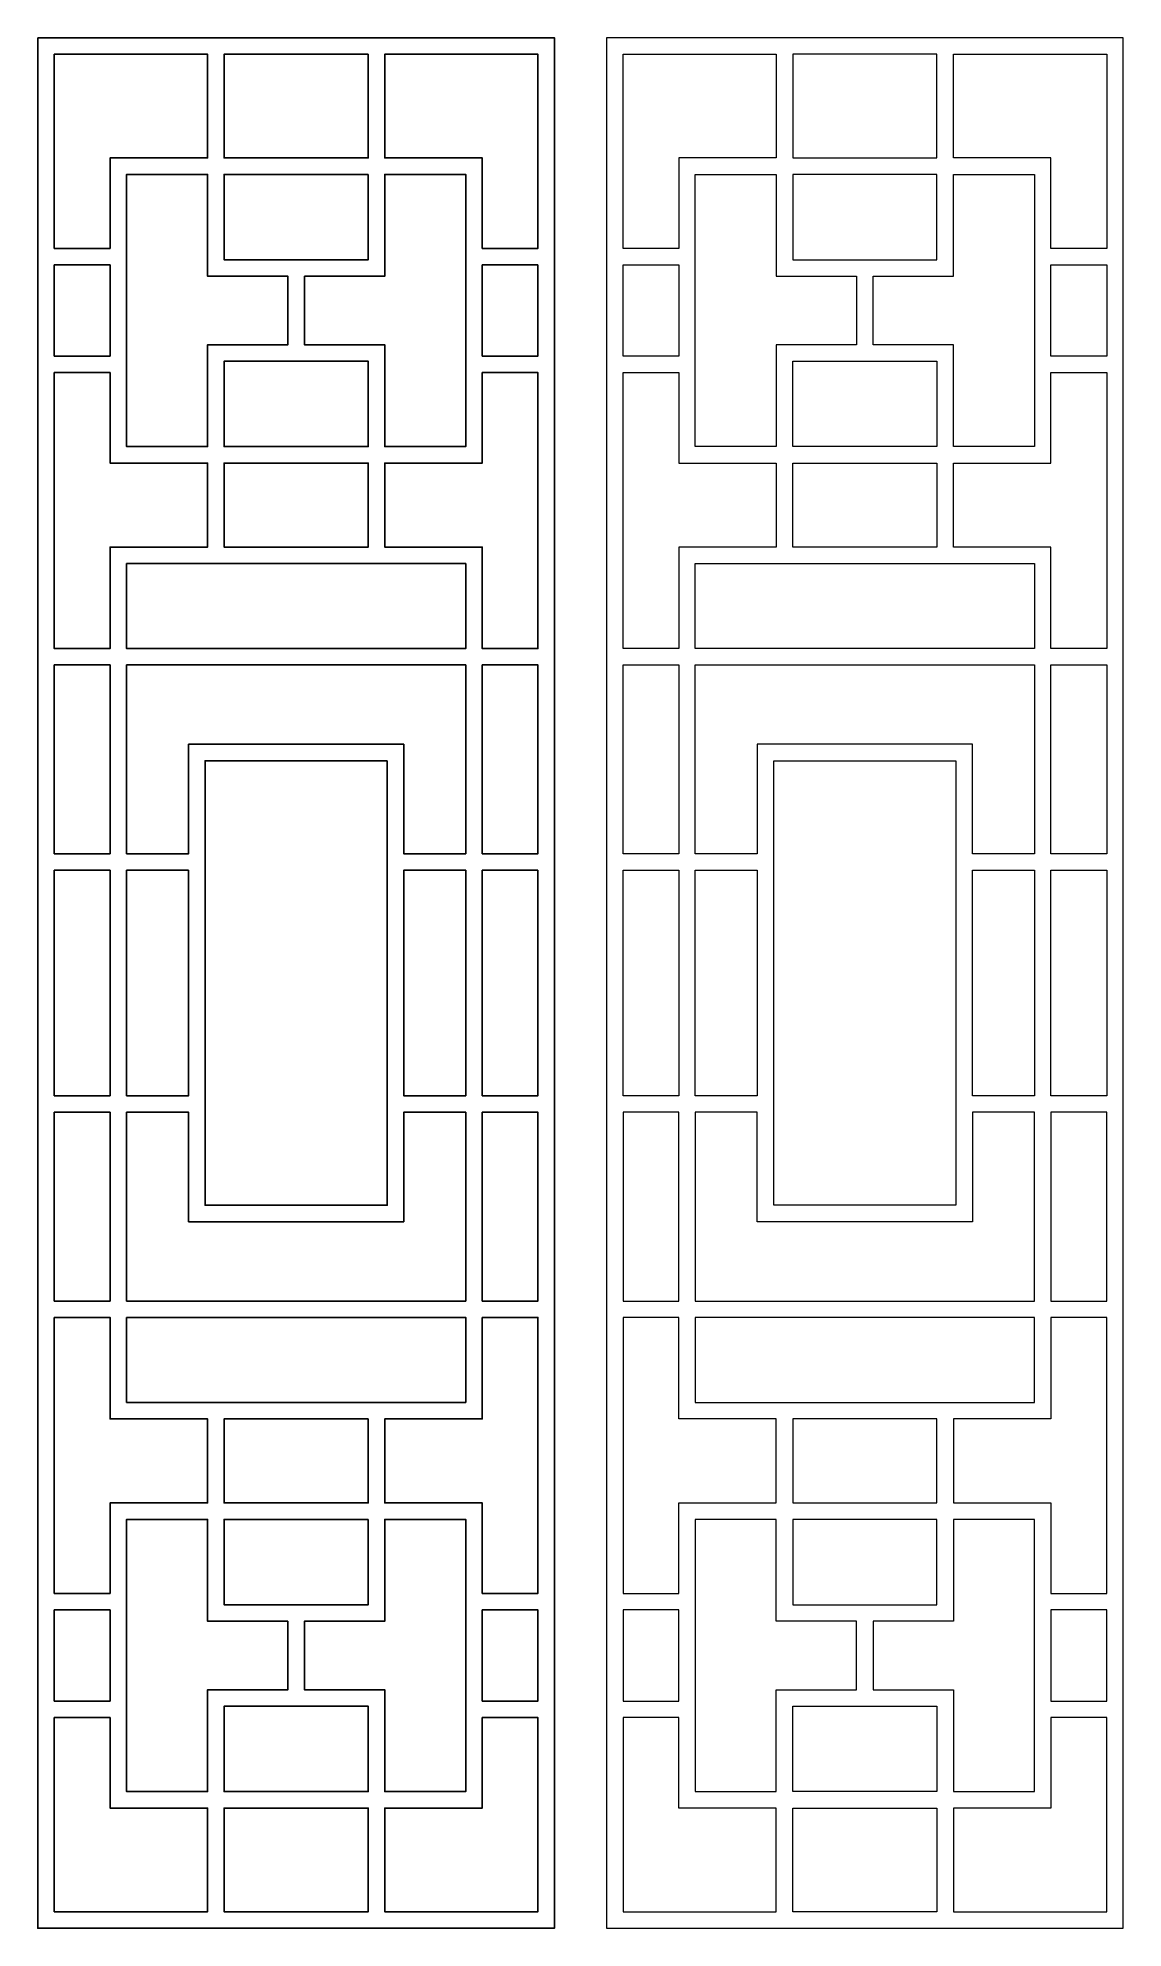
# Model space of a CAD drawing. Header units: centimetres. Extents: x -18.3 to -7.4, y -9.5 to 9.5.
import ezdxf

# ---------------------------------------------------------------- set-up
doc = ezdxf.new("R2010")
doc.units = ezdxf.units.CM
doc.header["$MEASUREMENT"] = 0
doc.layers.add('layer 1', color=7, linetype='Continuous')

msp = doc.modelspace()

# ---------------------------------------------------------------- linework, layer by layer
at = {"layer": 'layer 1', "color": 250}
for points, knots in [([(-18.34795, 9.49999), (-18.34795, 9.49999), (-13.1561, 9.49999), (-13.1561, 9.49999), (-13.1561, 9.49999), (-13.1561, 2.68487), (-13.1561, -2.68489), (-13.1561, -9.50001), (-13.1561, -9.50001), (-13.1561, -9.50001), (-18.34795, -9.50001), (-18.34795, -9.50001), (-18.34795, -9.50001), (-18.34795, -2.68489), (-18.34795, 2.68487), (-18.34795, 9.49999)], [0, 0, 0, 0, 0.2, 0.2, 0.2, 0.2, 0.4, 0.4, 0.4, 0.4, 0.6, 0.6, 0.6, 0.6, 1, 1, 1, 1]), ([(-18.18227, 7.38274), (-18.18227, 7.38274), (-18.18227, 7.38274), (-18.18227, 7.38274), (-18.18227, 7.38274), (-18.18227, 7.38274), (-17.62164, 7.38274), (-17.62164, 7.38274), (-17.62164, 7.38274), (-17.62164, 7.38274), (-17.62164, 8.29268), (-17.62164, 8.29268), (-17.62164, 8.29268), (-17.62164, 8.29268), (-16.6419, 8.29268), (-16.6419, 8.29268), (-16.6419, 8.29268), (-16.6419, 8.29268), (-16.6419, 9.33431), (-16.6419, 9.33431), (-16.6419, 9.33431), (-16.6419, 9.33431), (-18.18227, 9.33431), (-18.18227, 9.33431), (-18.18227, 9.33431), (-18.18227, 9.33431), (-18.18227, 7.38274), (-18.18227, 7.38274)], [0, 0, 0, 0, 0.125, 0.125, 0.125, 0.125, 0.25, 0.25, 0.25, 0.25, 0.375, 0.375, 0.375, 0.375, 0.5, 0.5, 0.5, 0.5, 0.625, 0.625, 0.625, 0.625, 0.75, 0.75, 0.75, 0.75, 1, 1, 1, 1]), ([(-15.02785, 9.33431), (-15.02785, 9.33431), (-15.02785, 9.33431), (-15.02785, 9.33431), (-15.02785, 9.33431), (-15.02785, 9.33431), (-15.02785, 8.29268), (-15.02785, 8.29268), (-15.02785, 8.29268), (-15.02785, 8.29268), (-16.47619, 8.29268), (-16.47619, 8.29268), (-16.47619, 8.29268), (-16.47619, 8.29268), (-16.47619, 9.33431), (-16.47619, 9.33431), (-16.47619, 9.33431), (-16.47619, 9.33431), (-15.02785, 9.33431), (-15.02785, 9.33431)], [0, 0, 0, 0, 0.16666667, 0.16666667, 0.16666667, 0.16666667, 0.33333333, 0.33333333, 0.33333333, 0.33333333, 0.5, 0.5, 0.5, 0.5, 0.66666667, 0.66666667, 0.66666667, 0.66666667, 1, 1, 1, 1]), ([(-13.88239, 7.38274), (-13.88239, 7.38274), (-13.88239, 7.38274), (-13.88239, 7.38274), (-13.88239, 7.38274), (-13.88239, 7.38274), (-13.3218, 7.38274), (-13.3218, 7.38274), (-13.3218, 7.38274), (-13.3218, 7.38274), (-13.3218, 9.33431), (-13.3218, 9.33431), (-13.3218, 9.33431), (-13.3218, 9.33431), (-14.86217, 9.33431), (-14.86217, 9.33431), (-14.86217, 9.33431), (-14.86217, 9.33431), (-14.86217, 8.29268), (-14.86217, 8.29268), (-14.86217, 8.29268), (-14.86217, 8.29268), (-13.88239, 8.29268), (-13.88239, 8.29268), (-13.88239, 8.29268), (-13.88239, 8.29268), (-13.88239, 7.38274), (-13.88239, 7.38274)], [0, 0, 0, 0, 0.125, 0.125, 0.125, 0.125, 0.25, 0.25, 0.25, 0.25, 0.375, 0.375, 0.375, 0.375, 0.5, 0.5, 0.5, 0.5, 0.625, 0.625, 0.625, 0.625, 0.75, 0.75, 0.75, 0.75, 1, 1, 1, 1]), ([(-15.83486, 6.4151), (-15.83486, 6.4151), (-15.83486, 6.4151), (-15.83486, 6.4151), (-15.83486, 6.4151), (-15.83486, 6.4151), (-15.83486, 7.10332), (-15.83486, 7.10332), (-15.83486, 7.10332), (-15.83486, 7.10332), (-16.6419, 7.10332), (-16.6419, 7.10332), (-16.6419, 7.10332), (-16.6419, 7.10332), (-16.6419, 8.12697), (-16.6419, 8.12697), (-16.6419, 8.12697), (-16.6419, 8.12697), (-17.45597, 8.12697), (-17.45597, 8.12697), (-17.45597, 8.12697), (-17.45597, 8.12697), (-17.45597, 5.39143), (-17.45597, 5.39143), (-17.45597, 5.39143), (-17.45597, 5.39143), (-16.6419, 5.39143), (-16.6419, 5.39143), (-16.6419, 5.39143), (-16.6419, 5.39143), (-16.6419, 6.4151), (-16.6419, 6.4151), (-16.6419, 6.4151), (-16.6419, 6.4151), (-15.83486, 6.4151), (-15.83486, 6.4151)], [0, 0, 0, 0, 0.1, 0.1, 0.1, 0.1, 0.2, 0.2, 0.2, 0.2, 0.3, 0.3, 0.3, 0.3, 0.4, 0.4, 0.4, 0.4, 0.5, 0.5, 0.5, 0.5, 0.6, 0.6, 0.6, 0.6, 0.7, 0.7, 0.7, 0.7, 0.8, 0.8, 0.8, 0.8, 1, 1, 1, 1]), ([(-15.02785, 8.12697), (-15.02785, 8.12697), (-15.02785, 8.12697), (-15.02785, 8.12697), (-15.02785, 8.12697), (-15.02785, 8.12697), (-15.02785, 7.26902), (-15.02785, 7.26902), (-15.02785, 7.26902), (-15.02785, 7.26902), (-16.47619, 7.26902), (-16.47619, 7.26902), (-16.47619, 7.26902), (-16.47619, 7.26902), (-16.47619, 8.12697), (-16.47619, 8.12697), (-16.47619, 8.12697), (-16.47619, 8.12697), (-15.02785, 8.12697), (-15.02785, 8.12697)], [0, 0, 0, 0, 0.16666667, 0.16666667, 0.16666667, 0.16666667, 0.33333333, 0.33333333, 0.33333333, 0.33333333, 0.5, 0.5, 0.5, 0.5, 0.66666667, 0.66666667, 0.66666667, 0.66666667, 1, 1, 1, 1]), ([(-15.66918, 7.10332), (-15.66918, 7.10332), (-15.66918, 7.10332), (-15.66918, 7.10332), (-15.66918, 7.10332), (-15.66918, 7.10332), (-15.66918, 6.4151), (-15.66918, 6.4151), (-15.66918, 6.4151), (-15.66918, 6.4151), (-14.86217, 6.4151), (-14.86217, 6.4151), (-14.86217, 6.4151), (-14.86217, 6.4151), (-14.86217, 5.39143), (-14.86217, 5.39143), (-14.86217, 5.39143), (-14.86217, 5.39143), (-14.04809, 5.39143), (-14.04809, 5.39143), (-14.04809, 5.39143), (-14.04809, 5.39143), (-14.04809, 8.12697), (-14.04809, 8.12697), (-14.04809, 8.12697), (-14.04809, 8.12697), (-14.86217, 8.12697), (-14.86217, 8.12697), (-14.86217, 8.12697), (-14.86217, 8.12697), (-14.86217, 7.10332), (-14.86217, 7.10332), (-14.86217, 7.10332), (-14.86217, 7.10332), (-15.66918, 7.10332), (-15.66918, 7.10332)], [0, 0, 0, 0, 0.1, 0.1, 0.1, 0.1, 0.2, 0.2, 0.2, 0.2, 0.3, 0.3, 0.3, 0.3, 0.4, 0.4, 0.4, 0.4, 0.5, 0.5, 0.5, 0.5, 0.6, 0.6, 0.6, 0.6, 0.7, 0.7, 0.7, 0.7, 0.8, 0.8, 0.8, 0.8, 1, 1, 1, 1]), ([(-17.62164, 7.21704), (-17.62164, 7.21704), (-17.62164, 7.21704), (-17.62164, 7.21704), (-17.62164, 7.21704), (-17.62164, 7.21704), (-18.18227, 7.21704), (-18.18227, 7.21704), (-18.18227, 7.21704), (-18.18227, 7.21704), (-18.18227, 6.30136), (-18.18227, 6.30136), (-18.18227, 6.30136), (-18.18227, 6.30136), (-17.62164, 6.30136), (-17.62164, 6.30136), (-17.62164, 6.30136), (-17.62164, 6.30136), (-17.62164, 7.21704), (-17.62164, 7.21704)], [0, 0, 0, 0, 0.16666667, 0.16666667, 0.16666667, 0.16666667, 0.33333333, 0.33333333, 0.33333333, 0.33333333, 0.5, 0.5, 0.5, 0.5, 0.66666667, 0.66666667, 0.66666667, 0.66666667, 1, 1, 1, 1]), ([(-13.3218, 7.21704), (-13.3218, 7.21704), (-13.3218, 7.21704), (-13.3218, 7.21704), (-13.3218, 7.21704), (-13.3218, 7.21704), (-13.88239, 7.21704), (-13.88239, 7.21704), (-13.88239, 7.21704), (-13.88239, 7.21704), (-13.88239, 6.30136), (-13.88239, 6.30136), (-13.88239, 6.30136), (-13.88239, 6.30136), (-13.3218, 6.30136), (-13.3218, 6.30136), (-13.3218, 6.30136), (-13.3218, 6.30136), (-13.3218, 7.21704), (-13.3218, 7.21704)], [0, 0, 0, 0, 0.16666667, 0.16666667, 0.16666667, 0.16666667, 0.33333333, 0.33333333, 0.33333333, 0.33333333, 0.5, 0.5, 0.5, 0.5, 0.66666667, 0.66666667, 0.66666667, 0.66666667, 1, 1, 1, 1]), ([(-18.18227, 3.36193), (-18.18227, 3.36193), (-18.18227, 3.36193), (-18.18227, 3.36193), (-18.18227, 3.36193), (-18.18227, 3.36193), (-17.62164, 3.36193), (-17.62164, 3.36193), (-17.62164, 3.36193), (-17.62164, 3.36193), (-17.62164, 4.38157), (-17.62164, 4.38157), (-17.62164, 4.38157), (-17.62164, 4.38157), (-16.6419, 4.38157), (-16.6419, 4.38157), (-16.6419, 4.38157), (-16.6419, 4.38157), (-16.6419, 5.22573), (-16.6419, 5.22573), (-16.6419, 5.22573), (-16.6419, 5.22573), (-17.62164, 5.22573), (-17.62164, 5.22573), (-17.62164, 5.22573), (-17.62164, 5.22573), (-17.62164, 6.13567), (-17.62164, 6.13567), (-17.62164, 6.13567), (-17.62164, 6.13567), (-18.18227, 6.13567), (-18.18227, 6.13567), (-18.18227, 6.13567), (-18.18227, 6.13567), (-18.18227, 3.36193), (-18.18227, 3.36193)], [0, 0, 0, 0, 0.1, 0.1, 0.1, 0.1, 0.2, 0.2, 0.2, 0.2, 0.3, 0.3, 0.3, 0.3, 0.4, 0.4, 0.4, 0.4, 0.5, 0.5, 0.5, 0.5, 0.6, 0.6, 0.6, 0.6, 0.7, 0.7, 0.7, 0.7, 0.8, 0.8, 0.8, 0.8, 1, 1, 1, 1]), ([(-15.02785, 5.39143), (-15.02785, 5.39143), (-15.02785, 5.39143), (-15.02785, 5.39143), (-15.02785, 5.39143), (-15.02785, 5.39143), (-15.02785, 6.24939), (-15.02785, 6.24939), (-15.02785, 6.24939), (-15.02785, 6.24939), (-16.47619, 6.24939), (-16.47619, 6.24939), (-16.47619, 6.24939), (-16.47619, 6.24939), (-16.47619, 5.39143), (-16.47619, 5.39143), (-16.47619, 5.39143), (-16.47619, 5.39143), (-15.02785, 5.39143), (-15.02785, 5.39143)], [0, 0, 0, 0, 0.16666667, 0.16666667, 0.16666667, 0.16666667, 0.33333333, 0.33333333, 0.33333333, 0.33333333, 0.5, 0.5, 0.5, 0.5, 0.66666667, 0.66666667, 0.66666667, 0.66666667, 1, 1, 1, 1]), ([(-13.88239, 3.36193), (-13.88239, 3.36193), (-13.88239, 3.36193), (-13.88239, 3.36193), (-13.88239, 3.36193), (-13.88239, 3.36193), (-13.3218, 3.36193), (-13.3218, 3.36193), (-13.3218, 3.36193), (-13.3218, 3.36193), (-13.3218, 6.13567), (-13.3218, 6.13567), (-13.3218, 6.13567), (-13.3218, 6.13567), (-13.88239, 6.13567), (-13.88239, 6.13567), (-13.88239, 6.13567), (-13.88239, 6.13567), (-13.88239, 5.22573), (-13.88239, 5.22573), (-13.88239, 5.22573), (-13.88239, 5.22573), (-14.86217, 5.22573), (-14.86217, 5.22573), (-14.86217, 5.22573), (-14.86217, 5.22573), (-14.86217, 4.38157), (-14.86217, 4.38157), (-14.86217, 4.38157), (-14.86217, 4.38157), (-13.88239, 4.38157), (-13.88239, 4.38157), (-13.88239, 4.38157), (-13.88239, 4.38157), (-13.88239, 3.36193), (-13.88239, 3.36193)], [0, 0, 0, 0, 0.1, 0.1, 0.1, 0.1, 0.2, 0.2, 0.2, 0.2, 0.3, 0.3, 0.3, 0.3, 0.4, 0.4, 0.4, 0.4, 0.5, 0.5, 0.5, 0.5, 0.6, 0.6, 0.6, 0.6, 0.7, 0.7, 0.7, 0.7, 0.8, 0.8, 0.8, 0.8, 1, 1, 1, 1]), ([(-15.02785, 4.38157), (-15.02785, 4.38157), (-15.02785, 4.38157), (-15.02785, 4.38157), (-15.02785, 4.38157), (-15.02785, 4.38157), (-15.02785, 5.22573), (-15.02785, 5.22573), (-15.02785, 5.22573), (-15.02785, 5.22573), (-16.47619, 5.22573), (-16.47619, 5.22573), (-16.47619, 5.22573), (-16.47619, 5.22573), (-16.47619, 4.38157), (-16.47619, 4.38157), (-16.47619, 4.38157), (-16.47619, 4.38157), (-15.02785, 4.38157), (-15.02785, 4.38157)], [0, 0, 0, 0, 0.16666667, 0.16666667, 0.16666667, 0.16666667, 0.33333333, 0.33333333, 0.33333333, 0.33333333, 0.5, 0.5, 0.5, 0.5, 0.66666667, 0.66666667, 0.66666667, 0.66666667, 1, 1, 1, 1]), ([(-17.45597, 3.36193), (-17.45597, 3.36193), (-17.45597, 3.36193), (-17.45597, 3.36193), (-17.45597, 3.36193), (-17.45597, 3.36193), (-14.04809, 3.36193), (-14.04809, 3.36193), (-14.04809, 3.36193), (-14.04809, 3.36193), (-14.04809, 4.21587), (-14.04809, 4.21587), (-14.04809, 4.21587), (-14.04809, 4.21587), (-17.45597, 4.21587), (-17.45597, 4.21587), (-17.45597, 4.21587), (-17.45597, 4.21587), (-17.45597, 3.36193), (-17.45597, 3.36193)], [0, 0, 0, 0, 0.16666667, 0.16666667, 0.16666667, 0.16666667, 0.33333333, 0.33333333, 0.33333333, 0.33333333, 0.5, 0.5, 0.5, 0.5, 0.66666667, 0.66666667, 0.66666667, 0.66666667, 1, 1, 1, 1]), ([(-18.18227, 1.29898), (-18.18227, 1.29898), (-18.18227, 1.29898), (-18.18227, 1.29898), (-18.18227, 1.29898), (-18.18227, 1.29898), (-17.62164, 1.29898), (-17.62164, 1.29898), (-17.62164, 1.29898), (-17.62164, 1.29898), (-17.62164, 3.19624), (-17.62164, 3.19624), (-17.62164, 3.19624), (-17.62164, 3.19624), (-18.18227, 3.19624), (-18.18227, 3.19624), (-18.18227, 3.19624), (-18.18227, 3.19624), (-18.18227, 1.29898), (-18.18227, 1.29898)], [0, 0, 0, 0, 0.16666667, 0.16666667, 0.16666667, 0.16666667, 0.33333333, 0.33333333, 0.33333333, 0.33333333, 0.5, 0.5, 0.5, 0.5, 0.66666667, 0.66666667, 0.66666667, 0.66666667, 1, 1, 1, 1]), ([(-17.45597, 1.29898), (-17.45597, 1.29898), (-17.45597, 1.29898), (-17.45597, 1.29898), (-17.45597, 1.29898), (-17.45597, 1.29898), (-16.83338, 1.29898), (-16.83338, 1.29898), (-16.83338, 1.29898), (-16.83338, 1.29898), (-16.83338, 2.39916), (-16.83338, 2.39916), (-16.83338, 2.39916), (-16.83338, 2.39916), (-14.67069, 2.39916), (-14.67069, 2.39916), (-14.67069, 2.39916), (-14.67069, 2.39916), (-14.67069, 1.29898), (-14.67069, 1.29898), (-14.67069, 1.29898), (-14.67069, 1.29898), (-14.04809, 1.29898), (-14.04809, 1.29898), (-14.04809, 1.29898), (-14.04809, 1.29898), (-14.04809, 3.19624), (-14.04809, 3.19624), (-14.04809, 3.19624), (-14.04809, 3.19624), (-17.45597, 3.19624), (-17.45597, 3.19624), (-17.45597, 3.19624), (-17.45597, 3.19624), (-17.45597, 1.29898), (-17.45597, 1.29898)], [0, 0, 0, 0, 0.1, 0.1, 0.1, 0.1, 0.2, 0.2, 0.2, 0.2, 0.3, 0.3, 0.3, 0.3, 0.4, 0.4, 0.4, 0.4, 0.5, 0.5, 0.5, 0.5, 0.6, 0.6, 0.6, 0.6, 0.7, 0.7, 0.7, 0.7, 0.8, 0.8, 0.8, 0.8, 1, 1, 1, 1]), ([(-13.88239, 1.29898), (-13.88239, 1.29898), (-13.88239, 1.29898), (-13.88239, 1.29898), (-13.88239, 1.29898), (-13.88239, 1.29898), (-13.3218, 1.29898), (-13.3218, 1.29898), (-13.3218, 1.29898), (-13.3218, 1.29898), (-13.3218, 3.19624), (-13.3218, 3.19624), (-13.3218, 3.19624), (-13.3218, 3.19624), (-13.88239, 3.19624), (-13.88239, 3.19624), (-13.88239, 3.19624), (-13.88239, 3.19624), (-13.88239, 1.29898), (-13.88239, 1.29898)], [0, 0, 0, 0, 0.16666667, 0.16666667, 0.16666667, 0.16666667, 0.33333333, 0.33333333, 0.33333333, 0.33333333, 0.5, 0.5, 0.5, 0.5, 0.66666667, 0.66666667, 0.66666667, 0.66666667, 1, 1, 1, 1]), ([(-14.83639, 2.23348), (-14.83639, 2.23348), (-14.83639, 2.23348), (-14.83639, 2.23348), (-14.83639, 2.23348), (-14.83639, 2.23348), (-16.66767, 2.23348), (-16.66767, 2.23348), (-16.66767, 2.23348), (-16.66767, 0.65947), (-16.66767, -0.65947), (-16.66767, -2.23348), (-16.66767, -2.23348), (-16.66767, -2.23348), (-14.83639, -2.23348), (-14.83639, -2.23348), (-14.83639, -2.23348), (-14.83639, -0.65947), (-14.83639, 0.65947), (-14.83639, 2.23348)], [0, 0, 0, 0, 0.16666667, 0.16666667, 0.16666667, 0.16666667, 0.33333333, 0.33333333, 0.33333333, 0.33333333, 0.5, 0.5, 0.5, 0.5, 0.66666667, 0.66666667, 0.66666667, 0.66666667, 1, 1, 1, 1]), ([(-17.62164, 1.13328), (-17.62164, 1.13328), (-17.62164, 1.13328), (-17.62164, 1.13328), (-17.62164, 1.13328), (-17.62164, 1.13328), (-18.18227, 1.13328), (-18.18227, 1.13328), (-18.18227, 1.13328), (-18.18227, 0.34942), (-18.18227, -0.34942), (-18.18227, -1.1333), (-18.18227, -1.1333), (-18.18227, -1.1333), (-17.62164, -1.1333), (-17.62164, -1.1333), (-17.62164, -1.1333), (-17.62164, -0.34942), (-17.62164, 0.34942), (-17.62164, 1.13328)], [0, 0, 0, 0, 0.16666667, 0.16666667, 0.16666667, 0.16666667, 0.33333333, 0.33333333, 0.33333333, 0.33333333, 0.5, 0.5, 0.5, 0.5, 0.66666667, 0.66666667, 0.66666667, 0.66666667, 1, 1, 1, 1]), ([(-16.83338, 1.13328), (-16.83338, 1.13328), (-16.83338, 1.13328), (-16.83338, 1.13328), (-16.83338, 1.13328), (-16.83338, 1.13328), (-17.45597, 1.13328), (-17.45597, 1.13328), (-17.45597, 1.13328), (-17.45597, 0.34942), (-17.45597, -0.34942), (-17.45597, -1.1333), (-17.45597, -1.1333), (-17.45597, -1.1333), (-16.83338, -1.1333), (-16.83338, -1.1333), (-16.83338, -1.1333), (-16.83338, -0.34942), (-16.83338, 0.34942), (-16.83338, 1.13328)], [0, 0, 0, 0, 0.16666667, 0.16666667, 0.16666667, 0.16666667, 0.33333333, 0.33333333, 0.33333333, 0.33333333, 0.5, 0.5, 0.5, 0.5, 0.66666667, 0.66666667, 0.66666667, 0.66666667, 1, 1, 1, 1]), ([(-14.04809, 1.13328), (-14.04809, 1.13328), (-14.04809, 1.13328), (-14.04809, 1.13328), (-14.04809, 1.13328), (-14.04809, 1.13328), (-14.67069, 1.13328), (-14.67069, 1.13328), (-14.67069, 1.13328), (-14.67069, 0.34942), (-14.67069, -0.34942), (-14.67069, -1.1333), (-14.67069, -1.1333), (-14.67069, -1.1333), (-14.04809, -1.1333), (-14.04809, -1.1333), (-14.04809, -1.1333), (-14.04809, -0.34942), (-14.04809, 0.34942), (-14.04809, 1.13328)], [0, 0, 0, 0, 0.16666667, 0.16666667, 0.16666667, 0.16666667, 0.33333333, 0.33333333, 0.33333333, 0.33333333, 0.5, 0.5, 0.5, 0.5, 0.66666667, 0.66666667, 0.66666667, 0.66666667, 1, 1, 1, 1]), ([(-13.3218, 1.13328), (-13.3218, 1.13328), (-13.3218, 1.13328), (-13.3218, 1.13328), (-13.3218, 1.13328), (-13.3218, 1.13328), (-13.88239, 1.13328), (-13.88239, 1.13328), (-13.88239, 1.13328), (-13.88239, 0.34942), (-13.88239, -0.34942), (-13.88239, -1.1333), (-13.88239, -1.1333), (-13.88239, -1.1333), (-13.3218, -1.1333), (-13.3218, -1.1333), (-13.3218, -1.1333), (-13.3218, -0.34942), (-13.3218, 0.34942), (-13.3218, 1.13328)], [0, 0, 0, 0, 0.16666667, 0.16666667, 0.16666667, 0.16666667, 0.33333333, 0.33333333, 0.33333333, 0.33333333, 0.5, 0.5, 0.5, 0.5, 0.66666667, 0.66666667, 0.66666667, 0.66666667, 1, 1, 1, 1]), ([(-18.18227, -1.29901), (-18.18227, -1.29901), (-18.18227, -1.29901), (-18.18227, -1.29901), (-18.18227, -1.29901), (-18.18227, -1.29901), (-17.62164, -1.29901), (-17.62164, -1.29901), (-17.62164, -1.29901), (-17.62164, -1.29901), (-17.62164, -3.19624), (-17.62164, -3.19624), (-17.62164, -3.19624), (-17.62164, -3.19624), (-18.18227, -3.19624), (-18.18227, -3.19624), (-18.18227, -3.19624), (-18.18227, -3.19624), (-18.18227, -1.29901), (-18.18227, -1.29901)], [0, 0, 0, 0, 0.16666667, 0.16666667, 0.16666667, 0.16666667, 0.33333333, 0.33333333, 0.33333333, 0.33333333, 0.5, 0.5, 0.5, 0.5, 0.66666667, 0.66666667, 0.66666667, 0.66666667, 1, 1, 1, 1]), ([(-17.45597, -1.29901), (-17.45597, -1.29901), (-17.45597, -1.29901), (-17.45597, -1.29901), (-17.45597, -1.29901), (-17.45597, -1.29901), (-16.83338, -1.29901), (-16.83338, -1.29901), (-16.83338, -1.29901), (-16.83338, -1.29901), (-16.83338, -2.39919), (-16.83338, -2.39919), (-16.83338, -2.39919), (-16.83338, -2.39919), (-14.67069, -2.39919), (-14.67069, -2.39919), (-14.67069, -2.39919), (-14.67069, -2.39919), (-14.67069, -1.29901), (-14.67069, -1.29901), (-14.67069, -1.29901), (-14.67069, -1.29901), (-14.04809, -1.29901), (-14.04809, -1.29901), (-14.04809, -1.29901), (-14.04809, -1.29901), (-14.04809, -3.19624), (-14.04809, -3.19624), (-14.04809, -3.19624), (-14.04809, -3.19624), (-17.45597, -3.19624), (-17.45597, -3.19624), (-17.45597, -3.19624), (-17.45597, -3.19624), (-17.45597, -1.29901), (-17.45597, -1.29901)], [0, 0, 0, 0, 0.1, 0.1, 0.1, 0.1, 0.2, 0.2, 0.2, 0.2, 0.3, 0.3, 0.3, 0.3, 0.4, 0.4, 0.4, 0.4, 0.5, 0.5, 0.5, 0.5, 0.6, 0.6, 0.6, 0.6, 0.7, 0.7, 0.7, 0.7, 0.8, 0.8, 0.8, 0.8, 1, 1, 1, 1]), ([(-13.88239, -1.29901), (-13.88239, -1.29901), (-13.88239, -1.29901), (-13.88239, -1.29901), (-13.88239, -1.29901), (-13.88239, -1.29901), (-13.3218, -1.29901), (-13.3218, -1.29901), (-13.3218, -1.29901), (-13.3218, -1.29901), (-13.3218, -3.19624), (-13.3218, -3.19624), (-13.3218, -3.19624), (-13.3218, -3.19624), (-13.88239, -3.19624), (-13.88239, -3.19624), (-13.88239, -3.19624), (-13.88239, -3.19624), (-13.88239, -1.29901), (-13.88239, -1.29901)], [0, 0, 0, 0, 0.16666667, 0.16666667, 0.16666667, 0.16666667, 0.33333333, 0.33333333, 0.33333333, 0.33333333, 0.5, 0.5, 0.5, 0.5, 0.66666667, 0.66666667, 0.66666667, 0.66666667, 1, 1, 1, 1]), ([(-18.18227, -3.36195), (-18.18227, -3.36195), (-18.18227, -3.36195), (-18.18227, -3.36195), (-18.18227, -3.36195), (-18.18227, -3.36195), (-17.62164, -3.36195), (-17.62164, -3.36195), (-17.62164, -3.36195), (-17.62164, -3.36195), (-17.62164, -4.38157), (-17.62164, -4.38157), (-17.62164, -4.38157), (-17.62164, -4.38157), (-16.6419, -4.38157), (-16.6419, -4.38157), (-16.6419, -4.38157), (-16.6419, -4.38157), (-16.6419, -5.22576), (-16.6419, -5.22576), (-16.6419, -5.22576), (-16.6419, -5.22576), (-17.62164, -5.22576), (-17.62164, -5.22576), (-17.62164, -5.22576), (-17.62164, -5.22576), (-17.62164, -6.13568), (-17.62164, -6.13568), (-17.62164, -6.13568), (-17.62164, -6.13568), (-18.18227, -6.13568), (-18.18227, -6.13568), (-18.18227, -6.13568), (-18.18227, -6.13568), (-18.18227, -3.36195), (-18.18227, -3.36195)], [0, 0, 0, 0, 0.1, 0.1, 0.1, 0.1, 0.2, 0.2, 0.2, 0.2, 0.3, 0.3, 0.3, 0.3, 0.4, 0.4, 0.4, 0.4, 0.5, 0.5, 0.5, 0.5, 0.6, 0.6, 0.6, 0.6, 0.7, 0.7, 0.7, 0.7, 0.8, 0.8, 0.8, 0.8, 1, 1, 1, 1]), ([(-17.45597, -3.36195), (-17.45597, -3.36195), (-17.45597, -3.36195), (-17.45597, -3.36195), (-17.45597, -3.36195), (-17.45597, -3.36195), (-14.04809, -3.36195), (-14.04809, -3.36195), (-14.04809, -3.36195), (-14.04809, -3.36195), (-14.04809, -4.21586), (-14.04809, -4.21586), (-14.04809, -4.21586), (-14.04809, -4.21586), (-17.45597, -4.21586), (-17.45597, -4.21586), (-17.45597, -4.21586), (-17.45597, -4.21586), (-17.45597, -3.36195), (-17.45597, -3.36195)], [0, 0, 0, 0, 0.16666667, 0.16666667, 0.16666667, 0.16666667, 0.33333333, 0.33333333, 0.33333333, 0.33333333, 0.5, 0.5, 0.5, 0.5, 0.66666667, 0.66666667, 0.66666667, 0.66666667, 1, 1, 1, 1]), ([(-13.88239, -3.36195), (-13.88239, -3.36195), (-13.88239, -3.36195), (-13.88239, -3.36195), (-13.88239, -3.36195), (-13.88239, -3.36195), (-13.3218, -3.36195), (-13.3218, -3.36195), (-13.3218, -3.36195), (-13.3218, -3.36195), (-13.3218, -6.13568), (-13.3218, -6.13568), (-13.3218, -6.13568), (-13.3218, -6.13568), (-13.88239, -6.13568), (-13.88239, -6.13568), (-13.88239, -6.13568), (-13.88239, -6.13568), (-13.88239, -5.22576), (-13.88239, -5.22576), (-13.88239, -5.22576), (-13.88239, -5.22576), (-14.86217, -5.22576), (-14.86217, -5.22576), (-14.86217, -5.22576), (-14.86217, -5.22576), (-14.86217, -4.38157), (-14.86217, -4.38157), (-14.86217, -4.38157), (-14.86217, -4.38157), (-13.88239, -4.38157), (-13.88239, -4.38157), (-13.88239, -4.38157), (-13.88239, -4.38157), (-13.88239, -3.36195), (-13.88239, -3.36195)], [0, 0, 0, 0, 0.1, 0.1, 0.1, 0.1, 0.2, 0.2, 0.2, 0.2, 0.3, 0.3, 0.3, 0.3, 0.4, 0.4, 0.4, 0.4, 0.5, 0.5, 0.5, 0.5, 0.6, 0.6, 0.6, 0.6, 0.7, 0.7, 0.7, 0.7, 0.8, 0.8, 0.8, 0.8, 1, 1, 1, 1]), ([(-15.02785, -4.38157), (-15.02785, -4.38157), (-15.02785, -4.38157), (-15.02785, -4.38157), (-15.02785, -4.38157), (-15.02785, -4.38157), (-15.02785, -5.22576), (-15.02785, -5.22576), (-15.02785, -5.22576), (-15.02785, -5.22576), (-16.47619, -5.22576), (-16.47619, -5.22576), (-16.47619, -5.22576), (-16.47619, -5.22576), (-16.47619, -4.38157), (-16.47619, -4.38157), (-16.47619, -4.38157), (-16.47619, -4.38157), (-15.02785, -4.38157), (-15.02785, -4.38157)], [0, 0, 0, 0, 0.16666667, 0.16666667, 0.16666667, 0.16666667, 0.33333333, 0.33333333, 0.33333333, 0.33333333, 0.5, 0.5, 0.5, 0.5, 0.66666667, 0.66666667, 0.66666667, 0.66666667, 1, 1, 1, 1]), ([(-15.83486, -6.41509), (-15.83486, -6.41509), (-15.83486, -6.41509), (-15.83486, -6.41509), (-15.83486, -6.41509), (-15.83486, -6.41509), (-15.83486, -7.10333), (-15.83486, -7.10333), (-15.83486, -7.10333), (-15.83486, -7.10333), (-16.6419, -7.10333), (-16.6419, -7.10333), (-16.6419, -7.10333), (-16.6419, -7.10333), (-16.6419, -8.12699), (-16.6419, -8.12699), (-16.6419, -8.12699), (-16.6419, -8.12699), (-17.45597, -8.12699), (-17.45597, -8.12699), (-17.45597, -8.12699), (-17.45597, -8.12699), (-17.45597, -5.39143), (-17.45597, -5.39143), (-17.45597, -5.39143), (-17.45597, -5.39143), (-16.6419, -5.39143), (-16.6419, -5.39143), (-16.6419, -5.39143), (-16.6419, -5.39143), (-16.6419, -6.41509), (-16.6419, -6.41509), (-16.6419, -6.41509), (-16.6419, -6.41509), (-15.83486, -6.41509), (-15.83486, -6.41509)], [0, 0, 0, 0, 0.1, 0.1, 0.1, 0.1, 0.2, 0.2, 0.2, 0.2, 0.3, 0.3, 0.3, 0.3, 0.4, 0.4, 0.4, 0.4, 0.5, 0.5, 0.5, 0.5, 0.6, 0.6, 0.6, 0.6, 0.7, 0.7, 0.7, 0.7, 0.8, 0.8, 0.8, 0.8, 1, 1, 1, 1]), ([(-15.02785, -5.39143), (-15.02785, -5.39143), (-15.02785, -5.39143), (-15.02785, -5.39143), (-15.02785, -5.39143), (-15.02785, -5.39143), (-15.02785, -6.24942), (-15.02785, -6.24942), (-15.02785, -6.24942), (-15.02785, -6.24942), (-16.47619, -6.24942), (-16.47619, -6.24942), (-16.47619, -6.24942), (-16.47619, -6.24942), (-16.47619, -5.39143), (-16.47619, -5.39143), (-16.47619, -5.39143), (-16.47619, -5.39143), (-15.02785, -5.39143), (-15.02785, -5.39143)], [0, 0, 0, 0, 0.16666667, 0.16666667, 0.16666667, 0.16666667, 0.33333333, 0.33333333, 0.33333333, 0.33333333, 0.5, 0.5, 0.5, 0.5, 0.66666667, 0.66666667, 0.66666667, 0.66666667, 1, 1, 1, 1]), ([(-15.66918, -7.10333), (-15.66918, -7.10333), (-15.66918, -7.10333), (-15.66918, -7.10333), (-15.66918, -7.10333), (-15.66918, -7.10333), (-15.66918, -6.41509), (-15.66918, -6.41509), (-15.66918, -6.41509), (-15.66918, -6.41509), (-14.86217, -6.41509), (-14.86217, -6.41509), (-14.86217, -6.41509), (-14.86217, -6.41509), (-14.86217, -5.39143), (-14.86217, -5.39143), (-14.86217, -5.39143), (-14.86217, -5.39143), (-14.04809, -5.39143), (-14.04809, -5.39143), (-14.04809, -5.39143), (-14.04809, -5.39143), (-14.04809, -8.12699), (-14.04809, -8.12699), (-14.04809, -8.12699), (-14.04809, -8.12699), (-14.86217, -8.12699), (-14.86217, -8.12699), (-14.86217, -8.12699), (-14.86217, -8.12699), (-14.86217, -7.10333), (-14.86217, -7.10333), (-14.86217, -7.10333), (-14.86217, -7.10333), (-15.66918, -7.10333), (-15.66918, -7.10333)], [0, 0, 0, 0, 0.1, 0.1, 0.1, 0.1, 0.2, 0.2, 0.2, 0.2, 0.3, 0.3, 0.3, 0.3, 0.4, 0.4, 0.4, 0.4, 0.5, 0.5, 0.5, 0.5, 0.6, 0.6, 0.6, 0.6, 0.7, 0.7, 0.7, 0.7, 0.8, 0.8, 0.8, 0.8, 1, 1, 1, 1]), ([(-17.62164, -7.21706), (-17.62164, -7.21706), (-17.62164, -7.21706), (-17.62164, -7.21706), (-17.62164, -7.21706), (-17.62164, -7.21706), (-18.18227, -7.21706), (-18.18227, -7.21706), (-18.18227, -7.21706), (-18.18227, -7.21706), (-18.18227, -6.30138), (-18.18227, -6.30138), (-18.18227, -6.30138), (-18.18227, -6.30138), (-17.62164, -6.30138), (-17.62164, -6.30138), (-17.62164, -6.30138), (-17.62164, -6.30138), (-17.62164, -7.21706), (-17.62164, -7.21706)], [0, 0, 0, 0, 0.16666667, 0.16666667, 0.16666667, 0.16666667, 0.33333333, 0.33333333, 0.33333333, 0.33333333, 0.5, 0.5, 0.5, 0.5, 0.66666667, 0.66666667, 0.66666667, 0.66666667, 1, 1, 1, 1]), ([(-13.3218, -7.21706), (-13.3218, -7.21706), (-13.3218, -7.21706), (-13.3218, -7.21706), (-13.3218, -7.21706), (-13.3218, -7.21706), (-13.88239, -7.21706), (-13.88239, -7.21706), (-13.88239, -7.21706), (-13.88239, -7.21706), (-13.88239, -6.30138), (-13.88239, -6.30138), (-13.88239, -6.30138), (-13.88239, -6.30138), (-13.3218, -6.30138), (-13.3218, -6.30138), (-13.3218, -6.30138), (-13.3218, -6.30138), (-13.3218, -7.21706), (-13.3218, -7.21706)], [0, 0, 0, 0, 0.16666667, 0.16666667, 0.16666667, 0.16666667, 0.33333333, 0.33333333, 0.33333333, 0.33333333, 0.5, 0.5, 0.5, 0.5, 0.66666667, 0.66666667, 0.66666667, 0.66666667, 1, 1, 1, 1]), ([(-18.18227, -7.38276), (-18.18227, -7.38276), (-18.18227, -7.38276), (-18.18227, -7.38276), (-18.18227, -7.38276), (-18.18227, -7.38276), (-17.62164, -7.38276), (-17.62164, -7.38276), (-17.62164, -7.38276), (-17.62164, -7.38276), (-17.62164, -8.29269), (-17.62164, -8.29269), (-17.62164, -8.29269), (-17.62164, -8.29269), (-16.6419, -8.29269), (-16.6419, -8.29269), (-16.6419, -8.29269), (-16.6419, -8.29269), (-16.6419, -9.33433), (-16.6419, -9.33433), (-16.6419, -9.33433), (-16.6419, -9.33433), (-18.18227, -9.33433), (-18.18227, -9.33433), (-18.18227, -9.33433), (-18.18227, -9.33433), (-18.18227, -7.38276), (-18.18227, -7.38276)], [0, 0, 0, 0, 0.125, 0.125, 0.125, 0.125, 0.25, 0.25, 0.25, 0.25, 0.375, 0.375, 0.375, 0.375, 0.5, 0.5, 0.5, 0.5, 0.625, 0.625, 0.625, 0.625, 0.75, 0.75, 0.75, 0.75, 1, 1, 1, 1]), ([(-15.02785, -8.12699), (-15.02785, -8.12699), (-15.02785, -8.12699), (-15.02785, -8.12699), (-15.02785, -8.12699), (-15.02785, -8.12699), (-15.02785, -7.26903), (-15.02785, -7.26903), (-15.02785, -7.26903), (-15.02785, -7.26903), (-16.47619, -7.26903), (-16.47619, -7.26903), (-16.47619, -7.26903), (-16.47619, -7.26903), (-16.47619, -8.12699), (-16.47619, -8.12699), (-16.47619, -8.12699), (-16.47619, -8.12699), (-15.02785, -8.12699), (-15.02785, -8.12699)], [0, 0, 0, 0, 0.16666667, 0.16666667, 0.16666667, 0.16666667, 0.33333333, 0.33333333, 0.33333333, 0.33333333, 0.5, 0.5, 0.5, 0.5, 0.66666667, 0.66666667, 0.66666667, 0.66666667, 1, 1, 1, 1]), ([(-13.88239, -7.38276), (-13.88239, -7.38276), (-13.88239, -7.38276), (-13.88239, -7.38276), (-13.88239, -7.38276), (-13.88239, -7.38276), (-13.3218, -7.38276), (-13.3218, -7.38276), (-13.3218, -7.38276), (-13.3218, -7.38276), (-13.3218, -9.33433), (-13.3218, -9.33433), (-13.3218, -9.33433), (-13.3218, -9.33433), (-14.86217, -9.33433), (-14.86217, -9.33433), (-14.86217, -9.33433), (-14.86217, -9.33433), (-14.86217, -8.29269), (-14.86217, -8.29269), (-14.86217, -8.29269), (-14.86217, -8.29269), (-13.88239, -8.29269), (-13.88239, -8.29269), (-13.88239, -8.29269), (-13.88239, -8.29269), (-13.88239, -7.38276), (-13.88239, -7.38276)], [0, 0, 0, 0, 0.125, 0.125, 0.125, 0.125, 0.25, 0.25, 0.25, 0.25, 0.375, 0.375, 0.375, 0.375, 0.5, 0.5, 0.5, 0.5, 0.625, 0.625, 0.625, 0.625, 0.75, 0.75, 0.75, 0.75, 1, 1, 1, 1]), ([(-15.02785, -9.33433), (-15.02785, -9.33433), (-15.02785, -9.33433), (-15.02785, -9.33433), (-15.02785, -9.33433), (-15.02785, -9.33433), (-15.02785, -8.29269), (-15.02785, -8.29269), (-15.02785, -8.29269), (-15.02785, -8.29269), (-16.47619, -8.29269), (-16.47619, -8.29269), (-16.47619, -8.29269), (-16.47619, -8.29269), (-16.47619, -9.33433), (-16.47619, -9.33433), (-16.47619, -9.33433), (-16.47619, -9.33433), (-15.02785, -9.33433), (-15.02785, -9.33433)], [0, 0, 0, 0, 0.16666667, 0.16666667, 0.16666667, 0.16666667, 0.33333333, 0.33333333, 0.33333333, 0.33333333, 0.5, 0.5, 0.5, 0.5, 0.66666667, 0.66666667, 0.66666667, 0.66666667, 1, 1, 1, 1])]:
    msp.add_open_spline(points, degree=3, knots=knots, dxfattribs=at)
at = {"layer": 'layer 1', "color": 7, "lineweight": 9}
for points, knots in [([(-12.63272, 9.49999), (-12.63272, 9.49999), (-7.44087, 9.49999), (-7.44087, 9.49999), (-7.44087, 9.49999), (-7.44087, 2.68487), (-7.44087, -2.68489), (-7.44087, -9.50001), (-7.44087, -9.50001), (-7.44087, -9.50001), (-12.63272, -9.50001), (-12.63272, -9.50001), (-12.63272, -9.50001), (-12.63272, -2.68489), (-12.63272, 2.68487), (-12.63272, 9.49999)], [0, 0, 0, 0, 0.2, 0.2, 0.2, 0.2, 0.4, 0.4, 0.4, 0.4, 0.6, 0.6, 0.6, 0.6, 1, 1, 1, 1]), ([(-12.46704, 7.38274), (-12.46704, 7.38274), (-12.46704, 7.38274), (-12.46704, 7.38274), (-12.46704, 7.38274), (-12.46704, 7.38274), (-11.90641, 7.38274), (-11.90641, 7.38274), (-11.90641, 7.38274), (-11.90641, 7.38274), (-11.90641, 8.29268), (-11.90641, 8.29268), (-11.90641, 8.29268), (-11.90641, 8.29268), (-10.92667, 8.29268), (-10.92667, 8.29268), (-10.92667, 8.29268), (-10.92667, 8.29268), (-10.92667, 9.33431), (-10.92667, 9.33431), (-10.92667, 9.33431), (-10.92667, 9.33431), (-12.46704, 9.33431), (-12.46704, 9.33431), (-12.46704, 9.33431), (-12.46704, 9.33431), (-12.46704, 7.38274), (-12.46704, 7.38274)], [0, 0, 0, 0, 0.125, 0.125, 0.125, 0.125, 0.25, 0.25, 0.25, 0.25, 0.375, 0.375, 0.375, 0.375, 0.5, 0.5, 0.5, 0.5, 0.625, 0.625, 0.625, 0.625, 0.75, 0.75, 0.75, 0.75, 1, 1, 1, 1]), ([(-9.31262, 9.33431), (-9.31262, 9.33431), (-9.31262, 9.33431), (-9.31262, 9.33431), (-9.31262, 9.33431), (-9.31262, 9.33431), (-9.31262, 8.29268), (-9.31262, 8.29268), (-9.31262, 8.29268), (-9.31262, 8.29268), (-10.76096, 8.29268), (-10.76096, 8.29268), (-10.76096, 8.29268), (-10.76096, 8.29268), (-10.76096, 9.33431), (-10.76096, 9.33431), (-10.76096, 9.33431), (-10.76096, 9.33431), (-9.31262, 9.33431), (-9.31262, 9.33431)], [0, 0, 0, 0, 0.16666667, 0.16666667, 0.16666667, 0.16666667, 0.33333333, 0.33333333, 0.33333333, 0.33333333, 0.5, 0.5, 0.5, 0.5, 0.66666667, 0.66666667, 0.66666667, 0.66666667, 1, 1, 1, 1]), ([(-8.16716, 7.38274), (-8.16716, 7.38274), (-8.16716, 7.38274), (-8.16716, 7.38274), (-8.16716, 7.38274), (-8.16716, 7.38274), (-7.60657, 7.38274), (-7.60657, 7.38274), (-7.60657, 7.38274), (-7.60657, 7.38274), (-7.60657, 9.33431), (-7.60657, 9.33431), (-7.60657, 9.33431), (-7.60657, 9.33431), (-9.14694, 9.33431), (-9.14694, 9.33431), (-9.14694, 9.33431), (-9.14694, 9.33431), (-9.14694, 8.29268), (-9.14694, 8.29268), (-9.14694, 8.29268), (-9.14694, 8.29268), (-8.16716, 8.29268), (-8.16716, 8.29268), (-8.16716, 8.29268), (-8.16716, 8.29268), (-8.16716, 7.38274), (-8.16716, 7.38274)], [0, 0, 0, 0, 0.125, 0.125, 0.125, 0.125, 0.25, 0.25, 0.25, 0.25, 0.375, 0.375, 0.375, 0.375, 0.5, 0.5, 0.5, 0.5, 0.625, 0.625, 0.625, 0.625, 0.75, 0.75, 0.75, 0.75, 1, 1, 1, 1]), ([(-10.11963, 6.4151), (-10.11963, 6.4151), (-10.11963, 6.4151), (-10.11963, 6.4151), (-10.11963, 6.4151), (-10.11963, 6.4151), (-10.11963, 7.10332), (-10.11963, 7.10332), (-10.11963, 7.10332), (-10.11963, 7.10332), (-10.92667, 7.10332), (-10.92667, 7.10332), (-10.92667, 7.10332), (-10.92667, 7.10332), (-10.92667, 8.12697), (-10.92667, 8.12697), (-10.92667, 8.12697), (-10.92667, 8.12697), (-11.74074, 8.12697), (-11.74074, 8.12697), (-11.74074, 8.12697), (-11.74074, 8.12697), (-11.74074, 5.39143), (-11.74074, 5.39143), (-11.74074, 5.39143), (-11.74074, 5.39143), (-10.92667, 5.39143), (-10.92667, 5.39143), (-10.92667, 5.39143), (-10.92667, 5.39143), (-10.92667, 6.4151), (-10.92667, 6.4151), (-10.92667, 6.4151), (-10.92667, 6.4151), (-10.11963, 6.4151), (-10.11963, 6.4151)], [0, 0, 0, 0, 0.1, 0.1, 0.1, 0.1, 0.2, 0.2, 0.2, 0.2, 0.3, 0.3, 0.3, 0.3, 0.4, 0.4, 0.4, 0.4, 0.5, 0.5, 0.5, 0.5, 0.6, 0.6, 0.6, 0.6, 0.7, 0.7, 0.7, 0.7, 0.8, 0.8, 0.8, 0.8, 1, 1, 1, 1]), ([(-9.31262, 8.12697), (-9.31262, 8.12697), (-9.31262, 8.12697), (-9.31262, 8.12697), (-9.31262, 8.12697), (-9.31262, 8.12697), (-9.31262, 7.26902), (-9.31262, 7.26902), (-9.31262, 7.26902), (-9.31262, 7.26902), (-10.76096, 7.26902), (-10.76096, 7.26902), (-10.76096, 7.26902), (-10.76096, 7.26902), (-10.76096, 8.12697), (-10.76096, 8.12697), (-10.76096, 8.12697), (-10.76096, 8.12697), (-9.31262, 8.12697), (-9.31262, 8.12697)], [0, 0, 0, 0, 0.16666667, 0.16666667, 0.16666667, 0.16666667, 0.33333333, 0.33333333, 0.33333333, 0.33333333, 0.5, 0.5, 0.5, 0.5, 0.66666667, 0.66666667, 0.66666667, 0.66666667, 1, 1, 1, 1]), ([(-9.95395, 7.10332), (-9.95395, 7.10332), (-9.95395, 7.10332), (-9.95395, 7.10332), (-9.95395, 7.10332), (-9.95395, 7.10332), (-9.95395, 6.4151), (-9.95395, 6.4151), (-9.95395, 6.4151), (-9.95395, 6.4151), (-9.14694, 6.4151), (-9.14694, 6.4151), (-9.14694, 6.4151), (-9.14694, 6.4151), (-9.14694, 5.39143), (-9.14694, 5.39143), (-9.14694, 5.39143), (-9.14694, 5.39143), (-8.33286, 5.39143), (-8.33286, 5.39143), (-8.33286, 5.39143), (-8.33286, 5.39143), (-8.33286, 8.12697), (-8.33286, 8.12697), (-8.33286, 8.12697), (-8.33286, 8.12697), (-9.14694, 8.12697), (-9.14694, 8.12697), (-9.14694, 8.12697), (-9.14694, 8.12697), (-9.14694, 7.10332), (-9.14694, 7.10332), (-9.14694, 7.10332), (-9.14694, 7.10332), (-9.95395, 7.10332), (-9.95395, 7.10332)], [0, 0, 0, 0, 0.1, 0.1, 0.1, 0.1, 0.2, 0.2, 0.2, 0.2, 0.3, 0.3, 0.3, 0.3, 0.4, 0.4, 0.4, 0.4, 0.5, 0.5, 0.5, 0.5, 0.6, 0.6, 0.6, 0.6, 0.7, 0.7, 0.7, 0.7, 0.8, 0.8, 0.8, 0.8, 1, 1, 1, 1]), ([(-11.90641, 7.21704), (-11.90641, 7.21704), (-11.90641, 7.21704), (-11.90641, 7.21704), (-11.90641, 7.21704), (-11.90641, 7.21704), (-12.46704, 7.21704), (-12.46704, 7.21704), (-12.46704, 7.21704), (-12.46704, 7.21704), (-12.46704, 6.30136), (-12.46704, 6.30136), (-12.46704, 6.30136), (-12.46704, 6.30136), (-11.90641, 6.30136), (-11.90641, 6.30136), (-11.90641, 6.30136), (-11.90641, 6.30136), (-11.90641, 7.21704), (-11.90641, 7.21704)], [0, 0, 0, 0, 0.16666667, 0.16666667, 0.16666667, 0.16666667, 0.33333333, 0.33333333, 0.33333333, 0.33333333, 0.5, 0.5, 0.5, 0.5, 0.66666667, 0.66666667, 0.66666667, 0.66666667, 1, 1, 1, 1]), ([(-7.60657, 7.21704), (-7.60657, 7.21704), (-7.60657, 7.21704), (-7.60657, 7.21704), (-7.60657, 7.21704), (-7.60657, 7.21704), (-8.16716, 7.21704), (-8.16716, 7.21704), (-8.16716, 7.21704), (-8.16716, 7.21704), (-8.16716, 6.30136), (-8.16716, 6.30136), (-8.16716, 6.30136), (-8.16716, 6.30136), (-7.60657, 6.30136), (-7.60657, 6.30136), (-7.60657, 6.30136), (-7.60657, 6.30136), (-7.60657, 7.21704), (-7.60657, 7.21704)], [0, 0, 0, 0, 0.16666667, 0.16666667, 0.16666667, 0.16666667, 0.33333333, 0.33333333, 0.33333333, 0.33333333, 0.5, 0.5, 0.5, 0.5, 0.66666667, 0.66666667, 0.66666667, 0.66666667, 1, 1, 1, 1]), ([(-12.46704, 3.36193), (-12.46704, 3.36193), (-12.46704, 3.36193), (-12.46704, 3.36193), (-12.46704, 3.36193), (-12.46704, 3.36193), (-11.90641, 3.36193), (-11.90641, 3.36193), (-11.90641, 3.36193), (-11.90641, 3.36193), (-11.90641, 4.38157), (-11.90641, 4.38157), (-11.90641, 4.38157), (-11.90641, 4.38157), (-10.92667, 4.38157), (-10.92667, 4.38157), (-10.92667, 4.38157), (-10.92667, 4.38157), (-10.92667, 5.22573), (-10.92667, 5.22573), (-10.92667, 5.22573), (-10.92667, 5.22573), (-11.90641, 5.22573), (-11.90641, 5.22573), (-11.90641, 5.22573), (-11.90641, 5.22573), (-11.90641, 6.13567), (-11.90641, 6.13567), (-11.90641, 6.13567), (-11.90641, 6.13567), (-12.46704, 6.13567), (-12.46704, 6.13567), (-12.46704, 6.13567), (-12.46704, 6.13567), (-12.46704, 3.36193), (-12.46704, 3.36193)], [0, 0, 0, 0, 0.1, 0.1, 0.1, 0.1, 0.2, 0.2, 0.2, 0.2, 0.3, 0.3, 0.3, 0.3, 0.4, 0.4, 0.4, 0.4, 0.5, 0.5, 0.5, 0.5, 0.6, 0.6, 0.6, 0.6, 0.7, 0.7, 0.7, 0.7, 0.8, 0.8, 0.8, 0.8, 1, 1, 1, 1]), ([(-9.31262, 5.39143), (-9.31262, 5.39143), (-9.31262, 5.39143), (-9.31262, 5.39143), (-9.31262, 5.39143), (-9.31262, 5.39143), (-9.31262, 6.24939), (-9.31262, 6.24939), (-9.31262, 6.24939), (-9.31262, 6.24939), (-10.76096, 6.24939), (-10.76096, 6.24939), (-10.76096, 6.24939), (-10.76096, 6.24939), (-10.76096, 5.39143), (-10.76096, 5.39143), (-10.76096, 5.39143), (-10.76096, 5.39143), (-9.31262, 5.39143), (-9.31262, 5.39143)], [0, 0, 0, 0, 0.16666667, 0.16666667, 0.16666667, 0.16666667, 0.33333333, 0.33333333, 0.33333333, 0.33333333, 0.5, 0.5, 0.5, 0.5, 0.66666667, 0.66666667, 0.66666667, 0.66666667, 1, 1, 1, 1]), ([(-8.16716, 3.36193), (-8.16716, 3.36193), (-8.16716, 3.36193), (-8.16716, 3.36193), (-8.16716, 3.36193), (-8.16716, 3.36193), (-7.60657, 3.36193), (-7.60657, 3.36193), (-7.60657, 3.36193), (-7.60657, 3.36193), (-7.60657, 6.13567), (-7.60657, 6.13567), (-7.60657, 6.13567), (-7.60657, 6.13567), (-8.16716, 6.13567), (-8.16716, 6.13567), (-8.16716, 6.13567), (-8.16716, 6.13567), (-8.16716, 5.22573), (-8.16716, 5.22573), (-8.16716, 5.22573), (-8.16716, 5.22573), (-9.14694, 5.22573), (-9.14694, 5.22573), (-9.14694, 5.22573), (-9.14694, 5.22573), (-9.14694, 4.38157), (-9.14694, 4.38157), (-9.14694, 4.38157), (-9.14694, 4.38157), (-8.16716, 4.38157), (-8.16716, 4.38157), (-8.16716, 4.38157), (-8.16716, 4.38157), (-8.16716, 3.36193), (-8.16716, 3.36193)], [0, 0, 0, 0, 0.1, 0.1, 0.1, 0.1, 0.2, 0.2, 0.2, 0.2, 0.3, 0.3, 0.3, 0.3, 0.4, 0.4, 0.4, 0.4, 0.5, 0.5, 0.5, 0.5, 0.6, 0.6, 0.6, 0.6, 0.7, 0.7, 0.7, 0.7, 0.8, 0.8, 0.8, 0.8, 1, 1, 1, 1]), ([(-9.31262, 4.38157), (-9.31262, 4.38157), (-9.31262, 4.38157), (-9.31262, 4.38157), (-9.31262, 4.38157), (-9.31262, 4.38157), (-9.31262, 5.22573), (-9.31262, 5.22573), (-9.31262, 5.22573), (-9.31262, 5.22573), (-10.76096, 5.22573), (-10.76096, 5.22573), (-10.76096, 5.22573), (-10.76096, 5.22573), (-10.76096, 4.38157), (-10.76096, 4.38157), (-10.76096, 4.38157), (-10.76096, 4.38157), (-9.31262, 4.38157), (-9.31262, 4.38157)], [0, 0, 0, 0, 0.16666667, 0.16666667, 0.16666667, 0.16666667, 0.33333333, 0.33333333, 0.33333333, 0.33333333, 0.5, 0.5, 0.5, 0.5, 0.66666667, 0.66666667, 0.66666667, 0.66666667, 1, 1, 1, 1]), ([(-11.74074, 3.36193), (-11.74074, 3.36193), (-11.74074, 3.36193), (-11.74074, 3.36193), (-11.74074, 3.36193), (-11.74074, 3.36193), (-8.33286, 3.36193), (-8.33286, 3.36193), (-8.33286, 3.36193), (-8.33286, 3.36193), (-8.33286, 4.21587), (-8.33286, 4.21587), (-8.33286, 4.21587), (-8.33286, 4.21587), (-11.74074, 4.21587), (-11.74074, 4.21587), (-11.74074, 4.21587), (-11.74074, 4.21587), (-11.74074, 3.36193), (-11.74074, 3.36193)], [0, 0, 0, 0, 0.16666667, 0.16666667, 0.16666667, 0.16666667, 0.33333333, 0.33333333, 0.33333333, 0.33333333, 0.5, 0.5, 0.5, 0.5, 0.66666667, 0.66666667, 0.66666667, 0.66666667, 1, 1, 1, 1]), ([(-12.46704, 1.29898), (-12.46704, 1.29898), (-12.46704, 1.29898), (-12.46704, 1.29898), (-12.46704, 1.29898), (-12.46704, 1.29898), (-11.90641, 1.29898), (-11.90641, 1.29898), (-11.90641, 1.29898), (-11.90641, 1.29898), (-11.90641, 3.19624), (-11.90641, 3.19624), (-11.90641, 3.19624), (-11.90641, 3.19624), (-12.46704, 3.19624), (-12.46704, 3.19624), (-12.46704, 3.19624), (-12.46704, 3.19624), (-12.46704, 1.29898), (-12.46704, 1.29898)], [0, 0, 0, 0, 0.16666667, 0.16666667, 0.16666667, 0.16666667, 0.33333333, 0.33333333, 0.33333333, 0.33333333, 0.5, 0.5, 0.5, 0.5, 0.66666667, 0.66666667, 0.66666667, 0.66666667, 1, 1, 1, 1]), ([(-11.74074, 1.29898), (-11.74074, 1.29898), (-11.74074, 1.29898), (-11.74074, 1.29898), (-11.74074, 1.29898), (-11.74074, 1.29898), (-11.11815, 1.29898), (-11.11815, 1.29898), (-11.11815, 1.29898), (-11.11815, 1.29898), (-11.11815, 2.39916), (-11.11815, 2.39916), (-11.11815, 2.39916), (-11.11815, 2.39916), (-8.95546, 2.39916), (-8.95546, 2.39916), (-8.95546, 2.39916), (-8.95546, 2.39916), (-8.95546, 1.29898), (-8.95546, 1.29898), (-8.95546, 1.29898), (-8.95546, 1.29898), (-8.33286, 1.29898), (-8.33286, 1.29898), (-8.33286, 1.29898), (-8.33286, 1.29898), (-8.33286, 3.19624), (-8.33286, 3.19624), (-8.33286, 3.19624), (-8.33286, 3.19624), (-11.74074, 3.19624), (-11.74074, 3.19624), (-11.74074, 3.19624), (-11.74074, 3.19624), (-11.74074, 1.29898), (-11.74074, 1.29898)], [0, 0, 0, 0, 0.1, 0.1, 0.1, 0.1, 0.2, 0.2, 0.2, 0.2, 0.3, 0.3, 0.3, 0.3, 0.4, 0.4, 0.4, 0.4, 0.5, 0.5, 0.5, 0.5, 0.6, 0.6, 0.6, 0.6, 0.7, 0.7, 0.7, 0.7, 0.8, 0.8, 0.8, 0.8, 1, 1, 1, 1]), ([(-8.16716, 1.29898), (-8.16716, 1.29898), (-8.16716, 1.29898), (-8.16716, 1.29898), (-8.16716, 1.29898), (-8.16716, 1.29898), (-7.60657, 1.29898), (-7.60657, 1.29898), (-7.60657, 1.29898), (-7.60657, 1.29898), (-7.60657, 3.19624), (-7.60657, 3.19624), (-7.60657, 3.19624), (-7.60657, 3.19624), (-8.16716, 3.19624), (-8.16716, 3.19624), (-8.16716, 3.19624), (-8.16716, 3.19624), (-8.16716, 1.29898), (-8.16716, 1.29898)], [0, 0, 0, 0, 0.16666667, 0.16666667, 0.16666667, 0.16666667, 0.33333333, 0.33333333, 0.33333333, 0.33333333, 0.5, 0.5, 0.5, 0.5, 0.66666667, 0.66666667, 0.66666667, 0.66666667, 1, 1, 1, 1]), ([(-9.12116, 2.23348), (-9.12116, 2.23348), (-9.12116, 2.23348), (-9.12116, 2.23348), (-9.12116, 2.23348), (-9.12116, 2.23348), (-10.95244, 2.23348), (-10.95244, 2.23348), (-10.95244, 2.23348), (-10.95244, 0.65947), (-10.95244, -0.65947), (-10.95244, -2.23348), (-10.95244, -2.23348), (-10.95244, -2.23348), (-9.12116, -2.23348), (-9.12116, -2.23348), (-9.12116, -2.23348), (-9.12116, -0.65947), (-9.12116, 0.65947), (-9.12116, 2.23348)], [0, 0, 0, 0, 0.16666667, 0.16666667, 0.16666667, 0.16666667, 0.33333333, 0.33333333, 0.33333333, 0.33333333, 0.5, 0.5, 0.5, 0.5, 0.66666667, 0.66666667, 0.66666667, 0.66666667, 1, 1, 1, 1]), ([(-11.90641, 1.13328), (-11.90641, 1.13328), (-11.90641, 1.13328), (-11.90641, 1.13328), (-11.90641, 1.13328), (-11.90641, 1.13328), (-12.46704, 1.13328), (-12.46704, 1.13328), (-12.46704, 1.13328), (-12.46704, 0.34942), (-12.46704, -0.34942), (-12.46704, -1.1333), (-12.46704, -1.1333), (-12.46704, -1.1333), (-11.90641, -1.1333), (-11.90641, -1.1333), (-11.90641, -1.1333), (-11.90641, -0.34942), (-11.90641, 0.34942), (-11.90641, 1.13328)], [0, 0, 0, 0, 0.16666667, 0.16666667, 0.16666667, 0.16666667, 0.33333333, 0.33333333, 0.33333333, 0.33333333, 0.5, 0.5, 0.5, 0.5, 0.66666667, 0.66666667, 0.66666667, 0.66666667, 1, 1, 1, 1]), ([(-11.11815, 1.13328), (-11.11815, 1.13328), (-11.11815, 1.13328), (-11.11815, 1.13328), (-11.11815, 1.13328), (-11.11815, 1.13328), (-11.74074, 1.13328), (-11.74074, 1.13328), (-11.74074, 1.13328), (-11.74074, 0.34942), (-11.74074, -0.34942), (-11.74074, -1.1333), (-11.74074, -1.1333), (-11.74074, -1.1333), (-11.11815, -1.1333), (-11.11815, -1.1333), (-11.11815, -1.1333), (-11.11815, -0.34942), (-11.11815, 0.34942), (-11.11815, 1.13328)], [0, 0, 0, 0, 0.16666667, 0.16666667, 0.16666667, 0.16666667, 0.33333333, 0.33333333, 0.33333333, 0.33333333, 0.5, 0.5, 0.5, 0.5, 0.66666667, 0.66666667, 0.66666667, 0.66666667, 1, 1, 1, 1]), ([(-8.33286, 1.13328), (-8.33286, 1.13328), (-8.33286, 1.13328), (-8.33286, 1.13328), (-8.33286, 1.13328), (-8.33286, 1.13328), (-8.95546, 1.13328), (-8.95546, 1.13328), (-8.95546, 1.13328), (-8.95546, 0.34942), (-8.95546, -0.34942), (-8.95546, -1.1333), (-8.95546, -1.1333), (-8.95546, -1.1333), (-8.33286, -1.1333), (-8.33286, -1.1333), (-8.33286, -1.1333), (-8.33286, -0.34942), (-8.33286, 0.34942), (-8.33286, 1.13328)], [0, 0, 0, 0, 0.16666667, 0.16666667, 0.16666667, 0.16666667, 0.33333333, 0.33333333, 0.33333333, 0.33333333, 0.5, 0.5, 0.5, 0.5, 0.66666667, 0.66666667, 0.66666667, 0.66666667, 1, 1, 1, 1]), ([(-7.60657, 1.13328), (-7.60657, 1.13328), (-7.60657, 1.13328), (-7.60657, 1.13328), (-7.60657, 1.13328), (-7.60657, 1.13328), (-8.16716, 1.13328), (-8.16716, 1.13328), (-8.16716, 1.13328), (-8.16716, 0.34942), (-8.16716, -0.34942), (-8.16716, -1.1333), (-8.16716, -1.1333), (-8.16716, -1.1333), (-7.60657, -1.1333), (-7.60657, -1.1333), (-7.60657, -1.1333), (-7.60657, -0.34942), (-7.60657, 0.34942), (-7.60657, 1.13328)], [0, 0, 0, 0, 0.16666667, 0.16666667, 0.16666667, 0.16666667, 0.33333333, 0.33333333, 0.33333333, 0.33333333, 0.5, 0.5, 0.5, 0.5, 0.66666667, 0.66666667, 0.66666667, 0.66666667, 1, 1, 1, 1]), ([(-12.46704, -1.29901), (-12.46704, -1.29901), (-12.46704, -1.29901), (-12.46704, -1.29901), (-12.46704, -1.29901), (-12.46704, -1.29901), (-11.90641, -1.29901), (-11.90641, -1.29901), (-11.90641, -1.29901), (-11.90641, -1.29901), (-11.90641, -3.19624), (-11.90641, -3.19624), (-11.90641, -3.19624), (-11.90641, -3.19624), (-12.46704, -3.19624), (-12.46704, -3.19624), (-12.46704, -3.19624), (-12.46704, -3.19624), (-12.46704, -1.29901), (-12.46704, -1.29901)], [0, 0, 0, 0, 0.16666667, 0.16666667, 0.16666667, 0.16666667, 0.33333333, 0.33333333, 0.33333333, 0.33333333, 0.5, 0.5, 0.5, 0.5, 0.66666667, 0.66666667, 0.66666667, 0.66666667, 1, 1, 1, 1]), ([(-11.74074, -1.29901), (-11.74074, -1.29901), (-11.74074, -1.29901), (-11.74074, -1.29901), (-11.74074, -1.29901), (-11.74074, -1.29901), (-11.11815, -1.29901), (-11.11815, -1.29901), (-11.11815, -1.29901), (-11.11815, -1.29901), (-11.11815, -2.39919), (-11.11815, -2.39919), (-11.11815, -2.39919), (-11.11815, -2.39919), (-8.95546, -2.39919), (-8.95546, -2.39919), (-8.95546, -2.39919), (-8.95546, -2.39919), (-8.95546, -1.29901), (-8.95546, -1.29901), (-8.95546, -1.29901), (-8.95546, -1.29901), (-8.33286, -1.29901), (-8.33286, -1.29901), (-8.33286, -1.29901), (-8.33286, -1.29901), (-8.33286, -3.19624), (-8.33286, -3.19624), (-8.33286, -3.19624), (-8.33286, -3.19624), (-11.74074, -3.19624), (-11.74074, -3.19624), (-11.74074, -3.19624), (-11.74074, -3.19624), (-11.74074, -1.29901), (-11.74074, -1.29901)], [0, 0, 0, 0, 0.1, 0.1, 0.1, 0.1, 0.2, 0.2, 0.2, 0.2, 0.3, 0.3, 0.3, 0.3, 0.4, 0.4, 0.4, 0.4, 0.5, 0.5, 0.5, 0.5, 0.6, 0.6, 0.6, 0.6, 0.7, 0.7, 0.7, 0.7, 0.8, 0.8, 0.8, 0.8, 1, 1, 1, 1]), ([(-8.16716, -1.29901), (-8.16716, -1.29901), (-8.16716, -1.29901), (-8.16716, -1.29901), (-8.16716, -1.29901), (-8.16716, -1.29901), (-7.60657, -1.29901), (-7.60657, -1.29901), (-7.60657, -1.29901), (-7.60657, -1.29901), (-7.60657, -3.19624), (-7.60657, -3.19624), (-7.60657, -3.19624), (-7.60657, -3.19624), (-8.16716, -3.19624), (-8.16716, -3.19624), (-8.16716, -3.19624), (-8.16716, -3.19624), (-8.16716, -1.29901), (-8.16716, -1.29901)], [0, 0, 0, 0, 0.16666667, 0.16666667, 0.16666667, 0.16666667, 0.33333333, 0.33333333, 0.33333333, 0.33333333, 0.5, 0.5, 0.5, 0.5, 0.66666667, 0.66666667, 0.66666667, 0.66666667, 1, 1, 1, 1]), ([(-12.46704, -3.36195), (-12.46704, -3.36195), (-12.46704, -3.36195), (-12.46704, -3.36195), (-12.46704, -3.36195), (-12.46704, -3.36195), (-11.90641, -3.36195), (-11.90641, -3.36195), (-11.90641, -3.36195), (-11.90641, -3.36195), (-11.90641, -4.38157), (-11.90641, -4.38157), (-11.90641, -4.38157), (-11.90641, -4.38157), (-10.92667, -4.38157), (-10.92667, -4.38157), (-10.92667, -4.38157), (-10.92667, -4.38157), (-10.92667, -5.22576), (-10.92667, -5.22576), (-10.92667, -5.22576), (-10.92667, -5.22576), (-11.90641, -5.22576), (-11.90641, -5.22576), (-11.90641, -5.22576), (-11.90641, -5.22576), (-11.90641, -6.13568), (-11.90641, -6.13568), (-11.90641, -6.13568), (-11.90641, -6.13568), (-12.46704, -6.13568), (-12.46704, -6.13568), (-12.46704, -6.13568), (-12.46704, -6.13568), (-12.46704, -3.36195), (-12.46704, -3.36195)], [0, 0, 0, 0, 0.1, 0.1, 0.1, 0.1, 0.2, 0.2, 0.2, 0.2, 0.3, 0.3, 0.3, 0.3, 0.4, 0.4, 0.4, 0.4, 0.5, 0.5, 0.5, 0.5, 0.6, 0.6, 0.6, 0.6, 0.7, 0.7, 0.7, 0.7, 0.8, 0.8, 0.8, 0.8, 1, 1, 1, 1]), ([(-11.74074, -3.36195), (-11.74074, -3.36195), (-11.74074, -3.36195), (-11.74074, -3.36195), (-11.74074, -3.36195), (-11.74074, -3.36195), (-8.33286, -3.36195), (-8.33286, -3.36195), (-8.33286, -3.36195), (-8.33286, -3.36195), (-8.33286, -4.21586), (-8.33286, -4.21586), (-8.33286, -4.21586), (-8.33286, -4.21586), (-11.74074, -4.21586), (-11.74074, -4.21586), (-11.74074, -4.21586), (-11.74074, -4.21586), (-11.74074, -3.36195), (-11.74074, -3.36195)], [0, 0, 0, 0, 0.16666667, 0.16666667, 0.16666667, 0.16666667, 0.33333333, 0.33333333, 0.33333333, 0.33333333, 0.5, 0.5, 0.5, 0.5, 0.66666667, 0.66666667, 0.66666667, 0.66666667, 1, 1, 1, 1]), ([(-8.16716, -3.36195), (-8.16716, -3.36195), (-8.16716, -3.36195), (-8.16716, -3.36195), (-8.16716, -3.36195), (-8.16716, -3.36195), (-7.60657, -3.36195), (-7.60657, -3.36195), (-7.60657, -3.36195), (-7.60657, -3.36195), (-7.60657, -6.13568), (-7.60657, -6.13568), (-7.60657, -6.13568), (-7.60657, -6.13568), (-8.16716, -6.13568), (-8.16716, -6.13568), (-8.16716, -6.13568), (-8.16716, -6.13568), (-8.16716, -5.22576), (-8.16716, -5.22576), (-8.16716, -5.22576), (-8.16716, -5.22576), (-9.14694, -5.22576), (-9.14694, -5.22576), (-9.14694, -5.22576), (-9.14694, -5.22576), (-9.14694, -4.38157), (-9.14694, -4.38157), (-9.14694, -4.38157), (-9.14694, -4.38157), (-8.16716, -4.38157), (-8.16716, -4.38157), (-8.16716, -4.38157), (-8.16716, -4.38157), (-8.16716, -3.36195), (-8.16716, -3.36195)], [0, 0, 0, 0, 0.1, 0.1, 0.1, 0.1, 0.2, 0.2, 0.2, 0.2, 0.3, 0.3, 0.3, 0.3, 0.4, 0.4, 0.4, 0.4, 0.5, 0.5, 0.5, 0.5, 0.6, 0.6, 0.6, 0.6, 0.7, 0.7, 0.7, 0.7, 0.8, 0.8, 0.8, 0.8, 1, 1, 1, 1]), ([(-9.31262, -4.38157), (-9.31262, -4.38157), (-9.31262, -4.38157), (-9.31262, -4.38157), (-9.31262, -4.38157), (-9.31262, -4.38157), (-9.31262, -5.22576), (-9.31262, -5.22576), (-9.31262, -5.22576), (-9.31262, -5.22576), (-10.76096, -5.22576), (-10.76096, -5.22576), (-10.76096, -5.22576), (-10.76096, -5.22576), (-10.76096, -4.38157), (-10.76096, -4.38157), (-10.76096, -4.38157), (-10.76096, -4.38157), (-9.31262, -4.38157), (-9.31262, -4.38157)], [0, 0, 0, 0, 0.16666667, 0.16666667, 0.16666667, 0.16666667, 0.33333333, 0.33333333, 0.33333333, 0.33333333, 0.5, 0.5, 0.5, 0.5, 0.66666667, 0.66666667, 0.66666667, 0.66666667, 1, 1, 1, 1]), ([(-10.11963, -6.41509), (-10.11963, -6.41509), (-10.11963, -6.41509), (-10.11963, -6.41509), (-10.11963, -6.41509), (-10.11963, -6.41509), (-10.11963, -7.10333), (-10.11963, -7.10333), (-10.11963, -7.10333), (-10.11963, -7.10333), (-10.92667, -7.10333), (-10.92667, -7.10333), (-10.92667, -7.10333), (-10.92667, -7.10333), (-10.92667, -8.12699), (-10.92667, -8.12699), (-10.92667, -8.12699), (-10.92667, -8.12699), (-11.74074, -8.12699), (-11.74074, -8.12699), (-11.74074, -8.12699), (-11.74074, -8.12699), (-11.74074, -5.39143), (-11.74074, -5.39143), (-11.74074, -5.39143), (-11.74074, -5.39143), (-10.92667, -5.39143), (-10.92667, -5.39143), (-10.92667, -5.39143), (-10.92667, -5.39143), (-10.92667, -6.41509), (-10.92667, -6.41509), (-10.92667, -6.41509), (-10.92667, -6.41509), (-10.11963, -6.41509), (-10.11963, -6.41509)], [0, 0, 0, 0, 0.1, 0.1, 0.1, 0.1, 0.2, 0.2, 0.2, 0.2, 0.3, 0.3, 0.3, 0.3, 0.4, 0.4, 0.4, 0.4, 0.5, 0.5, 0.5, 0.5, 0.6, 0.6, 0.6, 0.6, 0.7, 0.7, 0.7, 0.7, 0.8, 0.8, 0.8, 0.8, 1, 1, 1, 1]), ([(-9.31262, -5.39143), (-9.31262, -5.39143), (-9.31262, -5.39143), (-9.31262, -5.39143), (-9.31262, -5.39143), (-9.31262, -5.39143), (-9.31262, -6.24942), (-9.31262, -6.24942), (-9.31262, -6.24942), (-9.31262, -6.24942), (-10.76096, -6.24942), (-10.76096, -6.24942), (-10.76096, -6.24942), (-10.76096, -6.24942), (-10.76096, -5.39143), (-10.76096, -5.39143), (-10.76096, -5.39143), (-10.76096, -5.39143), (-9.31262, -5.39143), (-9.31262, -5.39143)], [0, 0, 0, 0, 0.16666667, 0.16666667, 0.16666667, 0.16666667, 0.33333333, 0.33333333, 0.33333333, 0.33333333, 0.5, 0.5, 0.5, 0.5, 0.66666667, 0.66666667, 0.66666667, 0.66666667, 1, 1, 1, 1]), ([(-9.95395, -7.10333), (-9.95395, -7.10333), (-9.95395, -7.10333), (-9.95395, -7.10333), (-9.95395, -7.10333), (-9.95395, -7.10333), (-9.95395, -6.41509), (-9.95395, -6.41509), (-9.95395, -6.41509), (-9.95395, -6.41509), (-9.14694, -6.41509), (-9.14694, -6.41509), (-9.14694, -6.41509), (-9.14694, -6.41509), (-9.14694, -5.39143), (-9.14694, -5.39143), (-9.14694, -5.39143), (-9.14694, -5.39143), (-8.33286, -5.39143), (-8.33286, -5.39143), (-8.33286, -5.39143), (-8.33286, -5.39143), (-8.33286, -8.12699), (-8.33286, -8.12699), (-8.33286, -8.12699), (-8.33286, -8.12699), (-9.14694, -8.12699), (-9.14694, -8.12699), (-9.14694, -8.12699), (-9.14694, -8.12699), (-9.14694, -7.10333), (-9.14694, -7.10333), (-9.14694, -7.10333), (-9.14694, -7.10333), (-9.95395, -7.10333), (-9.95395, -7.10333)], [0, 0, 0, 0, 0.1, 0.1, 0.1, 0.1, 0.2, 0.2, 0.2, 0.2, 0.3, 0.3, 0.3, 0.3, 0.4, 0.4, 0.4, 0.4, 0.5, 0.5, 0.5, 0.5, 0.6, 0.6, 0.6, 0.6, 0.7, 0.7, 0.7, 0.7, 0.8, 0.8, 0.8, 0.8, 1, 1, 1, 1]), ([(-11.90641, -7.21706), (-11.90641, -7.21706), (-11.90641, -7.21706), (-11.90641, -7.21706), (-11.90641, -7.21706), (-11.90641, -7.21706), (-12.46704, -7.21706), (-12.46704, -7.21706), (-12.46704, -7.21706), (-12.46704, -7.21706), (-12.46704, -6.30138), (-12.46704, -6.30138), (-12.46704, -6.30138), (-12.46704, -6.30138), (-11.90641, -6.30138), (-11.90641, -6.30138), (-11.90641, -6.30138), (-11.90641, -6.30138), (-11.90641, -7.21706), (-11.90641, -7.21706)], [0, 0, 0, 0, 0.16666667, 0.16666667, 0.16666667, 0.16666667, 0.33333333, 0.33333333, 0.33333333, 0.33333333, 0.5, 0.5, 0.5, 0.5, 0.66666667, 0.66666667, 0.66666667, 0.66666667, 1, 1, 1, 1]), ([(-7.60657, -7.21706), (-7.60657, -7.21706), (-7.60657, -7.21706), (-7.60657, -7.21706), (-7.60657, -7.21706), (-7.60657, -7.21706), (-8.16716, -7.21706), (-8.16716, -7.21706), (-8.16716, -7.21706), (-8.16716, -7.21706), (-8.16716, -6.30138), (-8.16716, -6.30138), (-8.16716, -6.30138), (-8.16716, -6.30138), (-7.60657, -6.30138), (-7.60657, -6.30138), (-7.60657, -6.30138), (-7.60657, -6.30138), (-7.60657, -7.21706), (-7.60657, -7.21706)], [0, 0, 0, 0, 0.16666667, 0.16666667, 0.16666667, 0.16666667, 0.33333333, 0.33333333, 0.33333333, 0.33333333, 0.5, 0.5, 0.5, 0.5, 0.66666667, 0.66666667, 0.66666667, 0.66666667, 1, 1, 1, 1]), ([(-12.46704, -7.38276), (-12.46704, -7.38276), (-12.46704, -7.38276), (-12.46704, -7.38276), (-12.46704, -7.38276), (-12.46704, -7.38276), (-11.90641, -7.38276), (-11.90641, -7.38276), (-11.90641, -7.38276), (-11.90641, -7.38276), (-11.90641, -8.29269), (-11.90641, -8.29269), (-11.90641, -8.29269), (-11.90641, -8.29269), (-10.92667, -8.29269), (-10.92667, -8.29269), (-10.92667, -8.29269), (-10.92667, -8.29269), (-10.92667, -9.33433), (-10.92667, -9.33433), (-10.92667, -9.33433), (-10.92667, -9.33433), (-12.46704, -9.33433), (-12.46704, -9.33433), (-12.46704, -9.33433), (-12.46704, -9.33433), (-12.46704, -7.38276), (-12.46704, -7.38276)], [0, 0, 0, 0, 0.125, 0.125, 0.125, 0.125, 0.25, 0.25, 0.25, 0.25, 0.375, 0.375, 0.375, 0.375, 0.5, 0.5, 0.5, 0.5, 0.625, 0.625, 0.625, 0.625, 0.75, 0.75, 0.75, 0.75, 1, 1, 1, 1]), ([(-9.31262, -8.12699), (-9.31262, -8.12699), (-9.31262, -8.12699), (-9.31262, -8.12699), (-9.31262, -8.12699), (-9.31262, -8.12699), (-9.31262, -7.26903), (-9.31262, -7.26903), (-9.31262, -7.26903), (-9.31262, -7.26903), (-10.76096, -7.26903), (-10.76096, -7.26903), (-10.76096, -7.26903), (-10.76096, -7.26903), (-10.76096, -8.12699), (-10.76096, -8.12699), (-10.76096, -8.12699), (-10.76096, -8.12699), (-9.31262, -8.12699), (-9.31262, -8.12699)], [0, 0, 0, 0, 0.16666667, 0.16666667, 0.16666667, 0.16666667, 0.33333333, 0.33333333, 0.33333333, 0.33333333, 0.5, 0.5, 0.5, 0.5, 0.66666667, 0.66666667, 0.66666667, 0.66666667, 1, 1, 1, 1]), ([(-8.16716, -7.38276), (-8.16716, -7.38276), (-8.16716, -7.38276), (-8.16716, -7.38276), (-8.16716, -7.38276), (-8.16716, -7.38276), (-7.60657, -7.38276), (-7.60657, -7.38276), (-7.60657, -7.38276), (-7.60657, -7.38276), (-7.60657, -9.33433), (-7.60657, -9.33433), (-7.60657, -9.33433), (-7.60657, -9.33433), (-9.14694, -9.33433), (-9.14694, -9.33433), (-9.14694, -9.33433), (-9.14694, -9.33433), (-9.14694, -8.29269), (-9.14694, -8.29269), (-9.14694, -8.29269), (-9.14694, -8.29269), (-8.16716, -8.29269), (-8.16716, -8.29269), (-8.16716, -8.29269), (-8.16716, -8.29269), (-8.16716, -7.38276), (-8.16716, -7.38276)], [0, 0, 0, 0, 0.125, 0.125, 0.125, 0.125, 0.25, 0.25, 0.25, 0.25, 0.375, 0.375, 0.375, 0.375, 0.5, 0.5, 0.5, 0.5, 0.625, 0.625, 0.625, 0.625, 0.75, 0.75, 0.75, 0.75, 1, 1, 1, 1]), ([(-9.31262, -9.33433), (-9.31262, -9.33433), (-9.31262, -9.33433), (-9.31262, -9.33433), (-9.31262, -9.33433), (-9.31262, -9.33433), (-9.31262, -8.29269), (-9.31262, -8.29269), (-9.31262, -8.29269), (-9.31262, -8.29269), (-10.76096, -8.29269), (-10.76096, -8.29269), (-10.76096, -8.29269), (-10.76096, -8.29269), (-10.76096, -9.33433), (-10.76096, -9.33433), (-10.76096, -9.33433), (-10.76096, -9.33433), (-9.31262, -9.33433), (-9.31262, -9.33433)], [0, 0, 0, 0, 0.16666667, 0.16666667, 0.16666667, 0.16666667, 0.33333333, 0.33333333, 0.33333333, 0.33333333, 0.5, 0.5, 0.5, 0.5, 0.66666667, 0.66666667, 0.66666667, 0.66666667, 1, 1, 1, 1])]:
    msp.add_open_spline(points, degree=3, knots=knots, dxfattribs=at)

doc.saveas('drawing.dxf')
